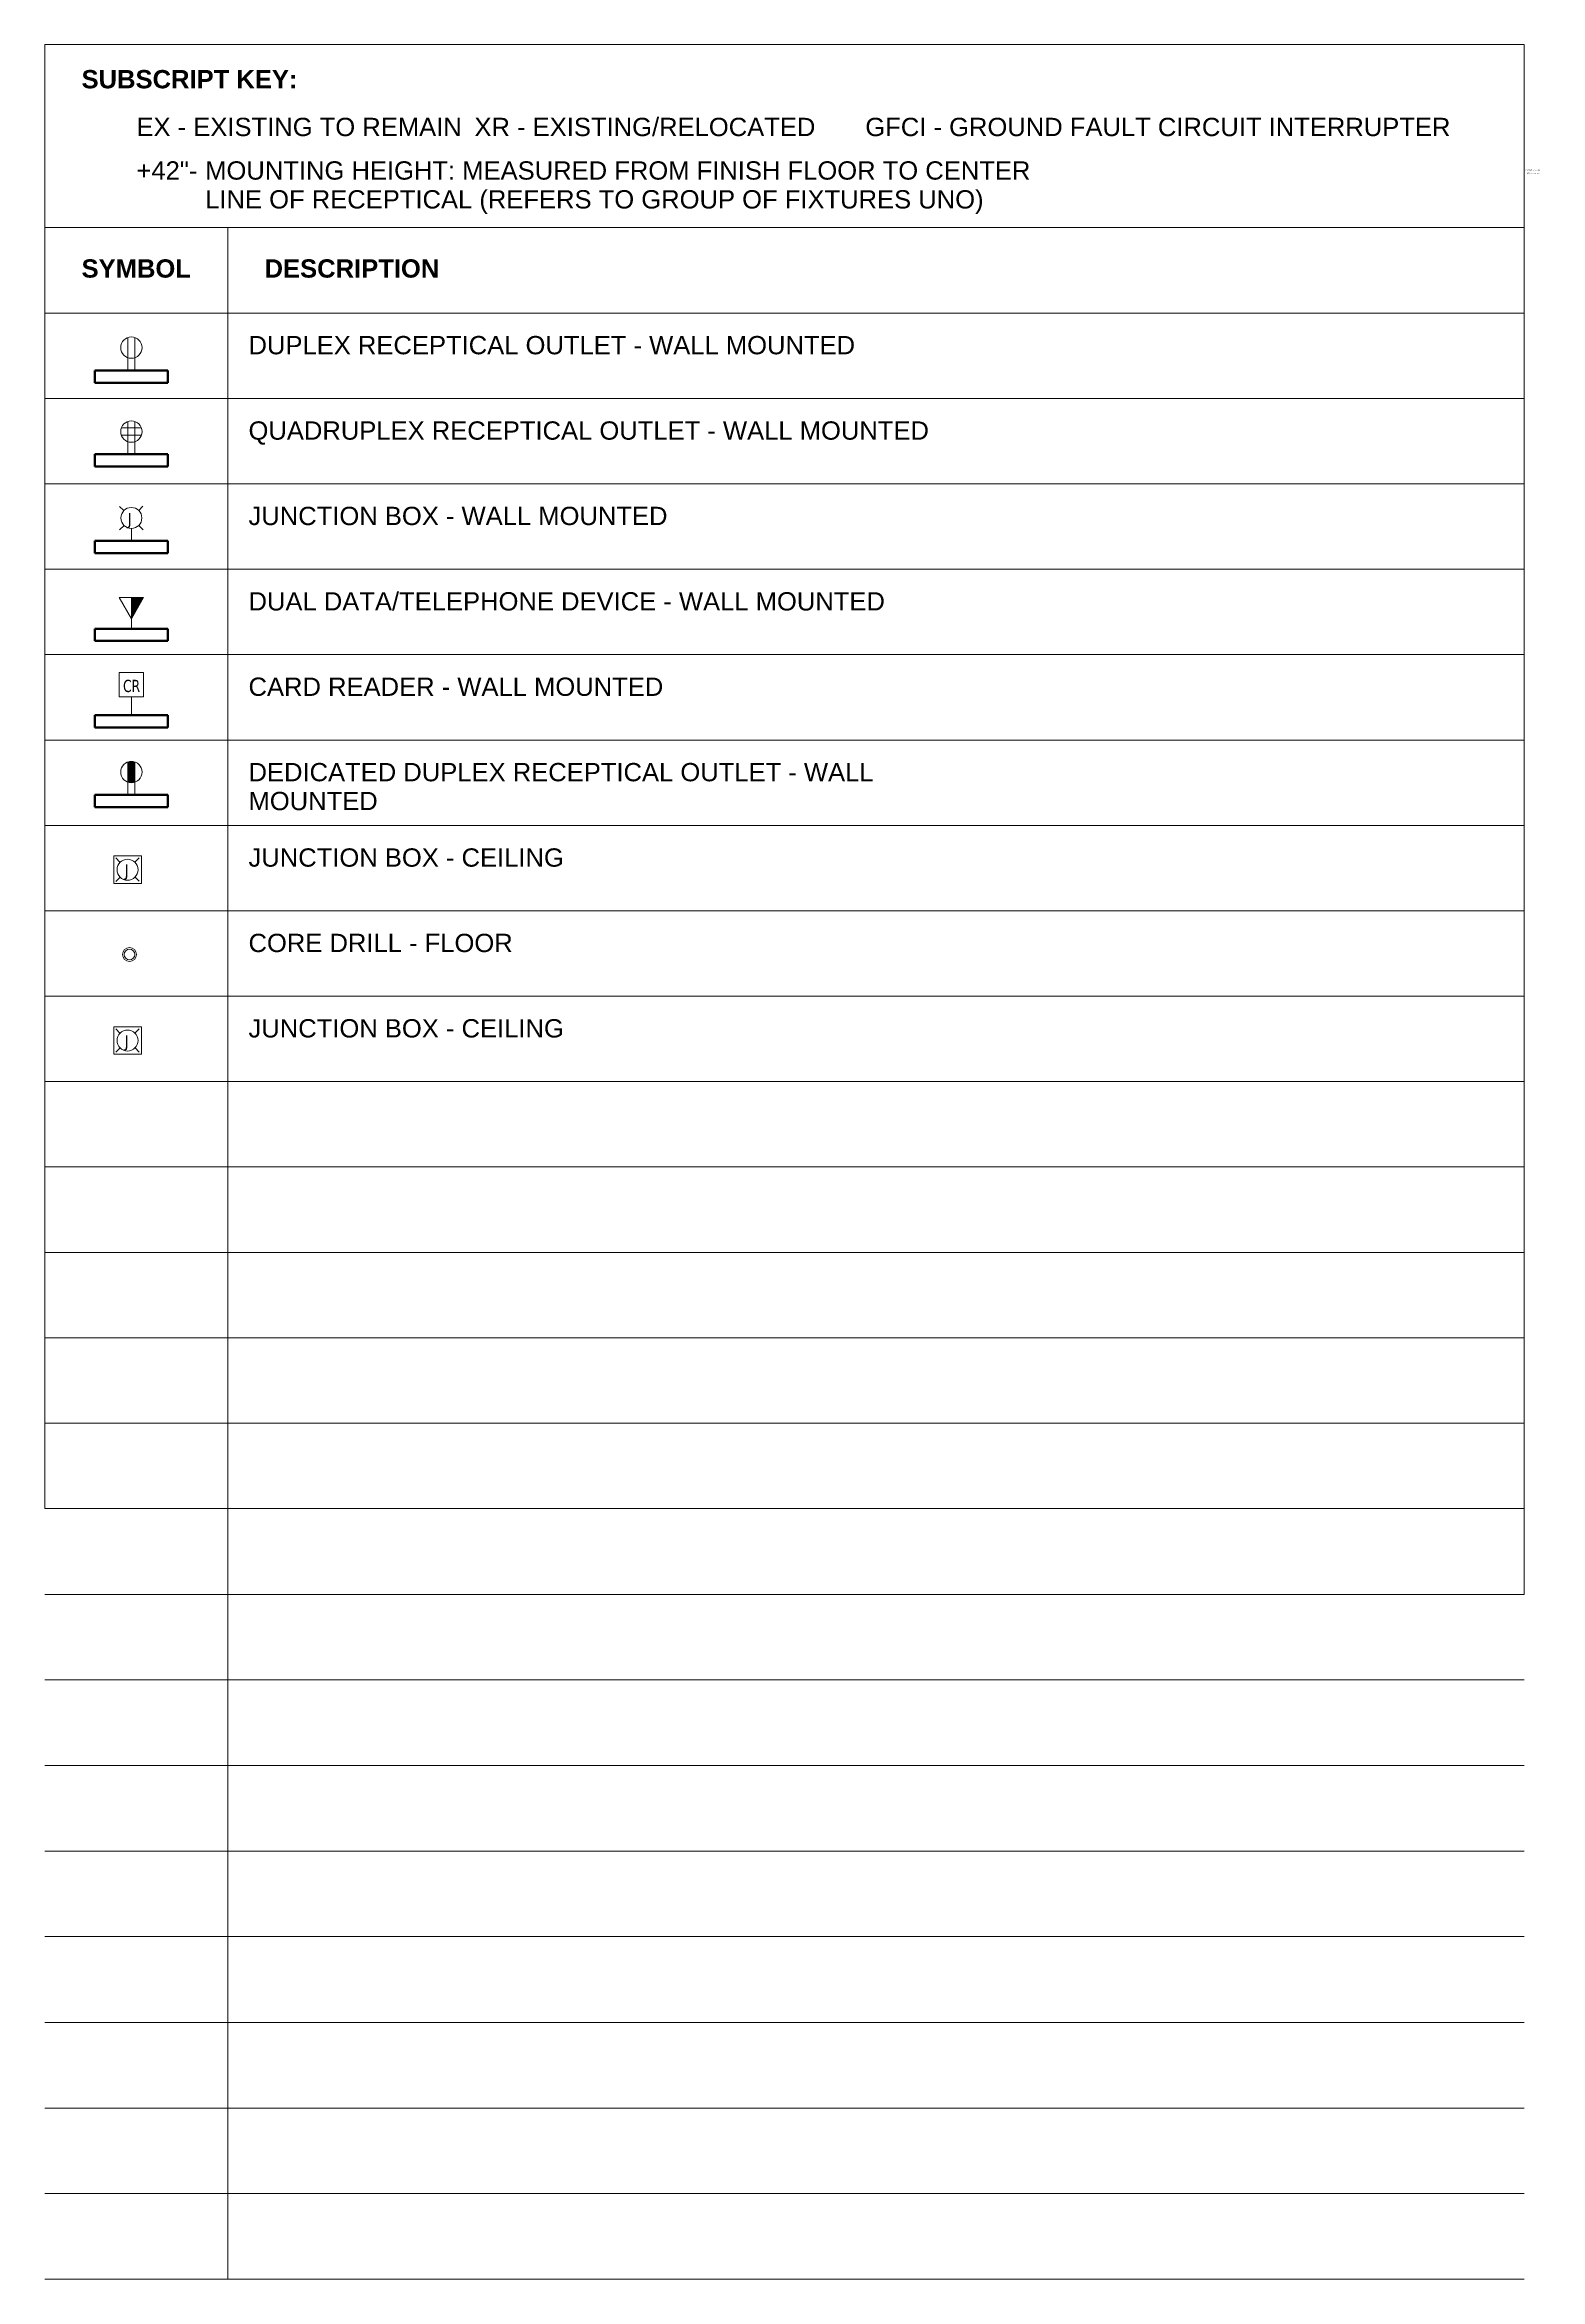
# Model space of a CAD drawing. Header units: inches. Extents: x 1 to 4574, y -953 to 1388.
# Drawn here: x 1 to 737, y -906 to 193 of the extents above; entities that cross this region are included whole.
import ezdxf

# ---------------------------------------------------------------- set-up
doc = ezdxf.new("R2010")
doc.units = ezdxf.units.IN
doc.header["$MEASUREMENT"] = 0
for name, color, linetype, lineweight in [('A-ANNO-NOTE', 131, 'Continuous', 20), ('A-DETL-THIN', 151, 'Continuous', 9), ('A-WALL', 113, 'Continuous', 50), ('G-ANNO-TEXT', 231, 'Continuous', 9)]:
    doc.layers.add(name, color=color, linetype=linetype, lineweight=lineweight)
doc.styles.add('Arial', font='arial.ttf', dxfattribs={"height": 9})
doc.styles.add('Arial_2', font='arial.ttf', dxfattribs={"height": 0.09375})
doc.styles.add('Arial_B', font='arialbd.ttf', dxfattribs={"height": 9})
doc.styles.add('Tahoma', font='tahoma.ttf', dxfattribs={"height": 6})
doc.styles.add('Tahoma_1', font='tahoma.ttf', dxfattribs={"width": 0.85, "height": 6})

msp = doc.modelspace()

# ---------------------------------------------------------------- texts
at = {"layer": 'G-ANNO-TEXT', "color": 7, "attachment_point": 1}
for s, insert, char_height, width, style in [('SUBSCRIPT KEY:', (19.6, 180.8), 9, 128.472, 'Arial_B'), ('EX - EXISTING TO REMAIN', (46.6, 157.3), 9, 194.162, 'Arial'), ('XR - EXISTING/RELOCATED', (212.8, 157.3), 9, 202.889, 'Arial'), ('GFCI - GROUND FAULT CIRCUIT INTERRUPTER', (405, 157.3), 9, 348.086, 'Arial'), ('+42"-', (46.6, 135.9), 9, 36.36, 'Arial'), ('MOUNTING HEIGHT: MEASURED FROM FINISH FLOOR TO CENTER ', (80.4, 135.9), 9, 496.435, 'Arial'), ('•', (729.8, 132.1), 0.0937, 0.303, 'Arial_2'), ('CONTRACTOR TO PROVIDE POWER AND PLUMBING FOR THE HOOK-UP OF EQUIPMENT SHOWN ON THE ', (730, 132.1), 0.0937, 8.173, 'Arial_2'), ('EQUIPMENT SCHEDULE - SEE MEP DRAWINGS AND COORDINATE WITH TENANT.', (730, 131.9), 0.0937, 6.287, 'Arial_2'), ('LINE OF RECEPTICAL (REFERS TO GROUP OF FIXTURES UNO)', (80.4, 121.7), 9, 463.711, 'Arial'), ('•', (729.8, 131.6), 0.0937, 0.303, 'Arial_2'), ('•', (729.8, 130.7), 0.0937, 0.303, 'Arial_2'), ('•', (729.8, 130.4), 0.0937, 0.303, 'Arial_2'), ('•', (729.8, 130), 0.0937, 0.303, 'Arial_2'), ('•', (729.8, 129.4), 0.0937, 0.303, 'Arial_2'), ('MEP DRAWINGS AND ARCHITECTURAL DRAWINGS SHOW ONLY LOCATIONS TO WHICH VOICE/DATA AND ', (730, 131.6), 0.0937, 8.214, 'Arial_2'), ('VOICE LINES SHOULD BE RUN.  THEY DO NOT SHOW TYPE OF OUTLET OR NUMBER OF LINES.  REFER TO ', (730, 131.5), 0.0937, 8.274, 'Arial_2'), ('CABLE SHOP DRAWINGS ONLY FOR NUMBER OF LINE AND OUTLET TYPE OF VOICE/DATA AND VOICE ', (730, 131.3), 0.0937, 7.936, 'Arial_2'), ('LINES AT EACH LOCATION.  PROVIDE PULL STRINGS AT EACH NEW LOCATION OF VOICE/DATA OUTLETS ', (730, 131.2), 0.0937, 8.194, 'Arial_2'), ('AS REQUIRED BY VENDOR.', (730, 131), 0.0937, 2.118, 'Arial_2'), ('REFER TO ENGINEERING DRAWINGS FOR TYPES, SPECIFICATIONS AND CIRCUITING INFORMATION.', (730, 130.7), 0.0937, 7.79, 'Arial_2'), ('ALL OUTLETS SHALL BE GROUPED TOGETHER AND SHALL NOT BE MORE THAN 5" APART.  OUTLETS SHALL ', (730, 130.4), 0.0937, 8.391, 'Arial_2'), ('BE SPACED EQUALLY U.N.O.', (730, 130.3), 0.0937, 2.219, 'Arial_2'), ('ANY DISCREPANCIES OR CONFLICTS BETWEEN ENGINEERING DRAWINGS, ARCHITECTURAL DRAWINGS, ', (730, 130), 0.0937, 8.239, 'Arial_2'), ('MILLWORK AND/OR FIELD CONDITIONS SHALL BE CLARIFIED WITH THE ARCHITECT OR ELECTRICAL ', (730, 129.8), 0.0937, 7.85, 'Arial_2'), ('ENGINEER PRIOR TO BEGINING WORK.', (730, 129.7), 0.0937, 3.055, 'Arial_2'), ('SEE SHEET A0004 FOR TYPICAL MOUNTING HEIGHT DIAGRAM.', (730, 129.4), 0.0937, 4.868, 'Arial_2'), ('SYMBOL', (19.6, 87.7), 9, 65.206, 'Arial_B'), ('DESCRIPTION', (109.6, 87.7), 9, 103.99, 'Arial_B'), ('DUPLEX RECEPTICAL OUTLET - WALL MOUNTED', (101.7, 50), 9, 361.903, 'Arial'), ('QUADRUPLEX RECEPTICAL OUTLET - WALL MOUNTED', (101.7, 8), 9, 405.778, 'Arial'), ('JUNCTION BOX - WALL MOUNTED', (101.7, -34), 9, 250.399, 'Arial'), ('DUAL DATA/TELEPHONE DEVICE - WALL MOUNTED', (101.7, -76), 9, 380.083, 'Arial'), ('CARD READER - WALL MOUNTED', (101.7, -118), 9, 247.733, 'Arial'), ('DEDICATED DUPLEX RECEPTICAL OUTLET - WALL ', (101.7, -160), 9, 377.174, 'Arial'), ('MOUNTED', (101.7, -174.2), 9, 76.841, 'Arial'), ('JUNCTION BOX - CEILING', (101.7, -202), 9, 188.102, 'Arial'), ('CORE DRILL - FLOOR', (101.7, -244), 9, 157.56, 'Arial'), ('JUNCTION BOX - CEILING', (101.7, -286), 9, 188.102, 'Arial')]:
    msp.add_mtext(s, dxfattribs=dict(at, insert=insert, char_height=char_height, width=width, style=style))

# ---------------------------------------------------------------- blocks, each defined once
blk = doc.blocks.new('Family - ___-132026-_A1006 - Tel_Data_Elec Legend')
at = {"layer": 'A-ANNO-NOTE'}
for p, q in [((42.3, 33), (42.3, 49.2)), ((45.8, 33), (45.8, 49.2))]:
    blk.add_line(p, q, dxfattribs=at)
blk.add_circle((44.1, 44.3), 5.25, dxfattribs=at)
at = {"layer": 'A-WALL'}
for p, q in [((62.1, 33), (26.1, 33)), ((26.1, 33), (26.1, 27)), ((62.1, 27), (62.1, 33)), ((26.1, 27), (62.1, 27))]:
    blk.add_line(p, q, dxfattribs=at)
blk = doc.blocks.new('Family - ___-132060-_A1006 - Tel_Data_Elec Legend')
at = {"layer": 'A-ANNO-NOTE'}
for p, q in [((40.4, -35.9), (38.3, -33.8)), ((40.5, -43.2), (38.3, -45.4)), ((47.7, -35.9), (49.8, -33.7)), ((47.8, -43.2), (49.9, -45.3)), ((44.1, -50.8), (44.1, -44.7))]:
    blk.add_line(p, q, dxfattribs=at)
blk.add_circle((44.1, -39.5), 5.16, dxfattribs=at)
at = {"layer": 'A-WALL'}
for p, q in [((62.1, -50.8), (26.1, -50.8)), ((26.1, -50.8), (26.1, -56.8)), ((62.1, -56.8), (62.1, -50.8)), ((26.1, -56.8), (62.1, -56.8))]:
    blk.add_line(p, q, dxfattribs=at)
at = {"layer": 'A-ANNO-NOTE', "lineweight": 9, "insert": (42.2, -37), "char_height": 6, "width": 4.121, "attachment_point": 1, "style": 'Tahoma'}
blk.add_mtext('J', dxfattribs=at)
blk = doc.blocks.new('Family - ___-132090-_A1006 - Tel_Data_Elec Legend')
at = {"layer": 'A-ANNO-NOTE'}
for p, q in [((49, 4.8), (39.1, 4.8)), ((49, 1.3), (39.1, 1.3)), ((42.3, -8.2), (42.3, 8)), ((45.8, -8.2), (45.8, 8))]:
    blk.add_line(p, q, dxfattribs=at)
blk.add_circle((44.1, 3), 5.25, dxfattribs=at)
at = {"layer": 'A-WALL'}
for p, q in [((62.1, -8.2), (26.1, -8.2)), ((26.1, -8.2), (26.1, -14.2)), ((62.1, -14.2), (62.1, -8.2)), ((26.1, -14.2), (62.1, -14.2))]:
    blk.add_line(p, q, dxfattribs=at)
blk = doc.blocks.new('Family - ___-132180-_A1006 - Tel_Data_Elec Legend')
at = {"layer": 'A-ANNO-NOTE', "lineweight": 9}
blk.add_hatch(color=256, dxfattribs=at).paths.add_polyline_path([(44.1, -89.1), (50.1, -78.6), (44.1, -78.6)], flags=0)
at = {"layer": 'A-ANNO-NOTE'}
for p, q in [((44.1, -89.1), (38.1, -78.6)), ((50.1, -78.6), (38.1, -78.6)), ((50.1, -78.6), (44.1, -78.6)), ((44.1, -78.6), (44.1, -89.1)), ((44.1, -89.1), (50.1, -78.6)), ((44.1, -94), (44.1, -78.6)), ((44.1, -89.1), (50.1, -78.6))]:
    blk.add_line(p, q, dxfattribs=at)
at = {"layer": 'A-WALL'}
for p, q in [((62.1, -94), (26.1, -94)), ((26.1, -94), (26.1, -100)), ((62.1, -100), (62.1, -94)), ((26.1, -100), (62.1, -100))]:
    blk.add_line(p, q, dxfattribs=at)
blk = doc.blocks.new('Family - ___-2131369-_A1006 - Tel_Data_Elec Legend')
at = {"layer": 'A-ANNO-NOTE'}
for p, q in [((38.1, -115.5), (50.1, -115.5)), ((38.1, -127.5), (38.1, -115.5)), ((50.1, -115.5), (50.1, -127.5)), ((50.1, -127.5), (38.1, -127.5)), ((44.1, -136.5), (44.1, -127.5))]:
    blk.add_line(p, q, dxfattribs=at)
at = {"layer": 'A-WALL'}
for p, q in [((62.1, -136.5), (26.1, -136.5)), ((26.1, -136.5), (26.1, -142.5)), ((26.1, -142.5), (62.1, -142.5)), ((62.1, -142.5), (62.1, -136.5))]:
    blk.add_line(p, q, dxfattribs=at)
at = {"layer": 'A-ANNO-NOTE', "lineweight": 9, "insert": (40, -119.1), "char_height": 6, "width": 10.096, "attachment_point": 1, "style": 'Tahoma_1'}
blk.add_mtext('CR', dxfattribs=at)
blk = doc.blocks.new('Family - ___-2131377-_A1006 - Tel_Data_Elec Legend')
at = {"layer": 'A-ANNO-NOTE', "lineweight": 9}
for points in [[(42.3, -169.4), (43.7, -159.2), (42.9, -159.3)], [(43.8, -169.7), (43.7, -159.2), (42.3, -169.4)], [(42.3, -169.4), (42.9, -159.3), (42.5, -159.5)], [(42.3, -169.4), (42.5, -159.5), (42.3, -159.5)], [(43.8, -169.7), (44.4, -169.7), (43.7, -159.2)], [(44.4, -169.7), (45, -169.6), (43.7, -159.2)], [(45.7, -169.5), (45.8, -159.5), (43.7, -159.2)], [(45, -169.6), (45.7, -169.5), (43.7, -159.2)], [(45.8, -159.5), (44.4, -159.2), (43.7, -159.2)], [(45.5, -159.4), (45.3, -159.3), (44.4, -159.2)], [(45.8, -159.5), (45.5, -159.4), (44.4, -159.2)], [(45.7, -169.5), (45.8, -169.4), (45.8, -159.5)], [(43.8, -169.7), (42.3, -169.4), (42.9, -169.6)]]:
    blk.add_hatch(color=256, dxfattribs=at).paths.add_polyline_path(points, flags=0)
at = {"layer": 'A-ANNO-NOTE'}
for p, q in [((42.3, -159.5), (42.3, -169.4)), ((42.3, -175.7), (42.3, -159.5)), ((45.8, -169.4), (45.8, -159.5)), ((45.8, -175.7), (45.8, -159.5))]:
    blk.add_line(p, q, dxfattribs=at)
blk.add_circle((44.1, -164.5), 5.25, dxfattribs=at)
for start, end in [(70.6207, 109.3793), (250.6207, 289.3793)]:
    blk.add_arc((44.1, -164.5), 5.25, start, end, dxfattribs=at)
at = {"layer": 'A-WALL'}
for p, q in [((62.1, -175.7), (26.1, -175.7)), ((26.1, -175.7), (26.1, -181.7)), ((62.1, -181.7), (62.1, -175.7)), ((26.1, -181.7), (62.1, -181.7))]:
    blk.add_line(p, q, dxfattribs=at)
blk = doc.blocks.new('Family - ___-2131385-_A1006 - Tel_Data_Elec Legend')
at = {"layer": 'A-ANNO-NOTE'}
for p, q in [((35.5, -205.7), (49, -205.7)), ((35.5, -219.2), (35.5, -205.7)), ((38.5, -208.8), (36.4, -206.7)), ((45.8, -208.8), (48, -206.7)), ((49, -205.7), (49, -219.2)), ((49, -219.2), (35.5, -219.2)), ((38.6, -216.1), (36.5, -218.3)), ((45.9, -216.1), (48, -218.2))]:
    blk.add_line(p, q, dxfattribs=at)
blk.add_circle((42.2, -212.5), 5.16, dxfattribs=at)
at = {"layer": 'A-ANNO-NOTE', "lineweight": 9, "insert": (40.7, -209.9), "char_height": 6, "width": 4.121, "attachment_point": 1, "style": 'Tahoma'}
blk.add_mtext('J', dxfattribs=at)
blk = doc.blocks.new('Family - ___-2131473-_A1006 - Tel_Data_Elec Legend')
at = {"layer": 'A-ANNO-NOTE'}
for radius in [3.42, 2.63]:
    blk.add_circle((43.2, -254.2), radius, dxfattribs=at)
blk = doc.blocks.new('Family - ___-2131482-_A1006 - Tel_Data_Elec Legend')
at = {"layer": 'A-ANNO-NOTE'}
for p, q in [((35.5, -289.7), (49, -289.7)), ((35.5, -303.2), (35.5, -289.7)), ((38.5, -292.8), (36.4, -290.7)), ((45.8, -292.8), (48, -290.7)), ((49, -289.7), (49, -303.2)), ((49, -303.2), (35.5, -303.2)), ((38.6, -300.1), (36.5, -302.3)), ((45.9, -300.1), (48, -302.2))]:
    blk.add_line(p, q, dxfattribs=at)
blk.add_circle((42.2, -296.5), 5.16, dxfattribs=at)
at = {"layer": 'A-ANNO-NOTE', "lineweight": 9, "insert": (40.7, -293.9), "char_height": 6, "width": 4.121, "attachment_point": 1, "style": 'Tahoma'}
blk.add_mtext('J', dxfattribs=at)

# ---------------------------------------------------------------- linework, layer by layer
at = {"layer": 'A-DETL-THIN'}
for p, q in [((1.5, 193.3), (729, 193.3)), ((1.5, -526.7), (1.5, 193.3)), ((729, 193.3), (729, -568.9)), ((1.5, 103.3), (729, 103.3)), ((91.5, -905.7), (91.5, 103.3)), ((1.5, 61.3), (729, 61.3)), ((1.5, 19.3), (729, 19.3)), ((1.5, -22.7), (729, -22.7)), ((1.5, -64.7), (729, -64.7)), ((1.5, -106.7), (729, -106.7)), ((1.5, -148.7), (729, -148.7)), ((1.5, -190.7), (729, -190.7)), ((1.5, -232.7), (729, -232.7)), ((1.5, -274.7), (729, -274.7)), ((1.5, -316.7), (729, -316.7)), ((1.5, -358.7), (729, -358.7)), ((1.5, -400.7), (729, -400.7)), ((1.5, -442.7), (729, -442.7)), ((1.5, -484.7), (729, -484.7)), ((1.5, -484.7), (729, -484.7)), ((729, -526.7), (1.5, -526.7)), ((729, -568.9), (1.5, -568.9)), ((729, -610.9), (1.5, -610.9)), ((729, -653), (1.5, -653)), ((729, -653), (1.5, -653)), ((729, -695.1), (1.5, -695.1)), ((729, -737.2), (1.5, -737.2)), ((729, -779.4), (1.5, -779.4)), ((729, -779.4), (1.5, -779.4)), ((729, -821.5), (1.5, -821.5)), ((729, -863.6), (1.5, -863.6)), ((729, -905.7), (1.5, -905.7))]:
    msp.add_line(p, q, dxfattribs=at)

# ---------------------------------------------------------------- block references
at = {"lineweight": 13}
for name in ['Family - ___-132026-_A1006 - Tel_Data_Elec Legend', 'Family - ___-132090-_A1006 - Tel_Data_Elec Legend', 'Family - ___-132060-_A1006 - Tel_Data_Elec Legend', 'Family - ___-132180-_A1006 - Tel_Data_Elec Legend', 'Family - ___-2131369-_A1006 - Tel_Data_Elec Legend', 'Family - ___-2131377-_A1006 - Tel_Data_Elec Legend']:
    msp.add_blockref(name, (0, 0), dxfattribs=at)
at = {"lineweight": 9}
for name in ['Family - ___-2131385-_A1006 - Tel_Data_Elec Legend', 'Family - ___-2131482-_A1006 - Tel_Data_Elec Legend']:
    msp.add_blockref(name, (0, 0), dxfattribs=at)
at = {"lineweight": 20}
msp.add_blockref('Family - ___-2131473-_A1006 - Tel_Data_Elec Legend', (0, 0), dxfattribs=at)

msp.set_redraw_order([(e.dxf.handle, doc.entitydb.next_handle()) for e in msp.query("TEXT MTEXT ATTDEF DIMENSION ARC_DIMENSION")])  # texts and dimensions are drawn at this point

doc.saveas('drawing.dxf')
